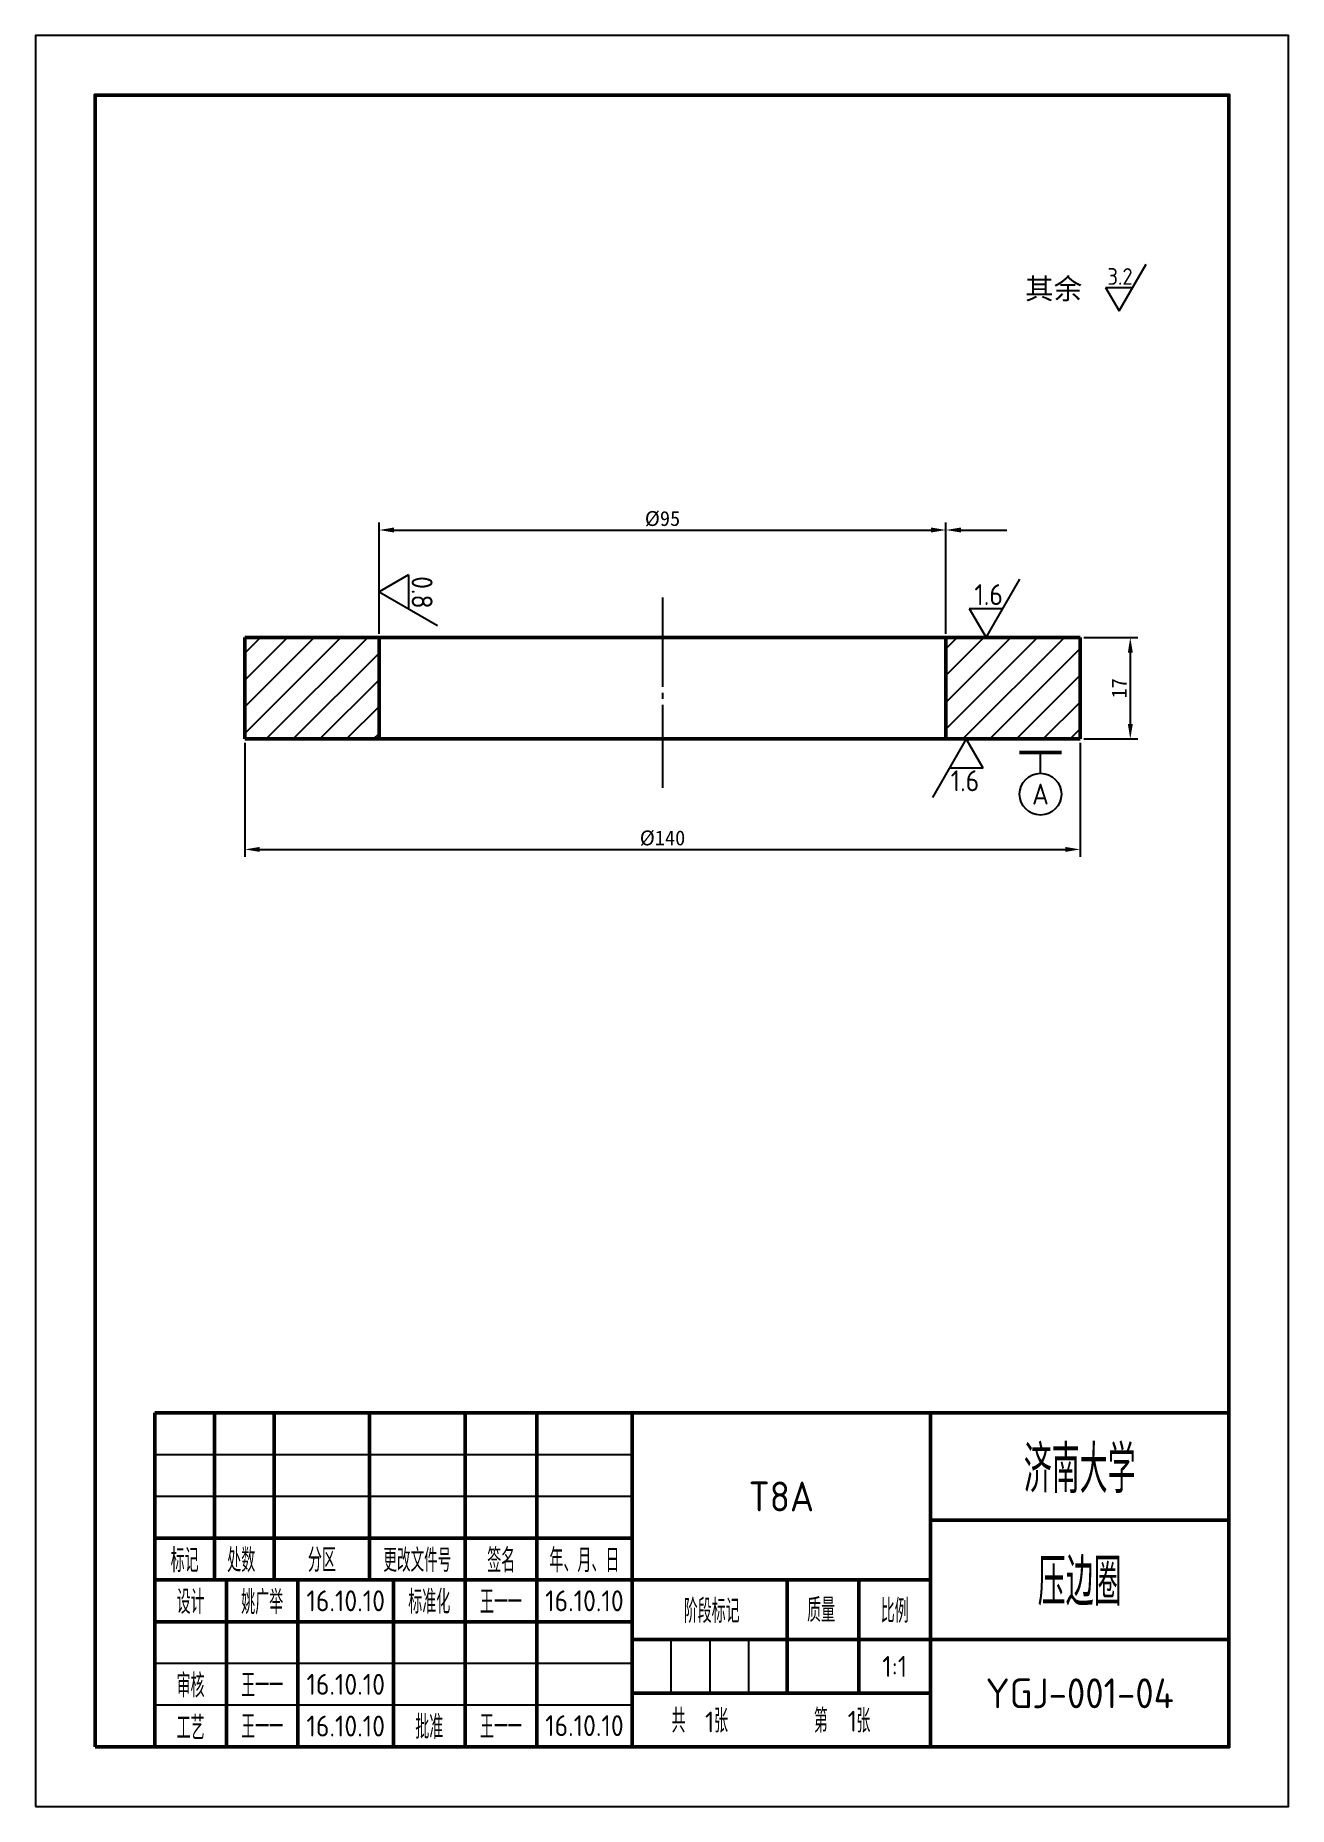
# Model space of a CAD drawing. Header units: millimetres. Extents: x 1179 to 3295, y -300 to 347.
# Drawn here: x 2150.2 to 2360.2, y 50.4 to 347.4 of the extents above; entities that cross this region are included whole.
import ezdxf
from ezdxf.enums import TextEntityAlignment as Align

# ---------------------------------------------------------------- set-up
doc = ezdxf.new("R2010")
doc.units = ezdxf.units.MM
doc.linetypes.add('点画线', pattern=[18, 15, -1, 1, -1])
for name, color, linetype in [('剖面线', 3, 'Continuous'), ('尺寸标注 @ 1', 6, 'Continuous'), ('文字', 7, 'Continuous'), ('标注', 3, 'Continuous'), ('点画线', 1, '点画线'), ('细实线', 1, 'Continuous'), ('辅助线', 4, 'Continuous')]:
    doc.layers.add(name, color=color, linetype=linetype)
doc.layers.add('粗实线', color=7, linetype='Continuous', lineweight=50)
doc.styles.add('数字直体', font='isocp.shx')
doc.styles.add('汉字长仿宋体', font='hyswlongfangsong.ttf', dxfattribs={"width": 0.67})
doc.dimstyles.new('ISO-25', dxfattribs={"dimtxt": 2.5, "dimasz": 2.5, "dimexe": 1.25, "dimexo": 0.625, "dimtad": 1, "dimdsep": 46, "dimtxsty": 'Standard', "dimcen": 2.5, "dimadec": 0, "dimazin": 0, "dimtfac": 1, "dimtmove": 0, "dimatfit": 3, "dimfxl": 1, "dimarcsym": 0})
pattern_1 = [(45, (1946.1458, -44.7692), (-2.245064, 2.245064), [])]

msp = doc.modelspace()

# ---------------------------------------------------------------- texts
at = {"layer": '文字', "insert": (2316.056, 306.66), "char_height": 3.5, "attachment_point": 1}
msp.add_mtext_dynamic_manual_height_columns('{\\fSimSun|b0|i0|c134|p2;其余}', width=15.70147, gutter_width=12.5, heights=[0], dxfattribs=at)
at = {"layer": '文字', "style": '数字直体'}
msp.add_attdef('3.2', text='3.2', height=2.8, dxfattribs=at).set_placement((2334.072, 305.557), align=Align.RIGHT)
at = {"layer": '标注', "style": '数字直体'}
msp.add_attdef('0.8', text='3.2', height=3.5, rotation=270, dxfattribs=at).set_placement((2213.248, 251.252), align=Align.RIGHT)
for p in [(2312.339, 251.857), (2308.368, 220.64)]:
    msp.add_attdef('1.6', text='3.2', height=3.5, dxfattribs=at).set_placement(p, align=Align.RIGHT)
msp.add_attdef('A', text='A', height=3.5, dxfattribs=at).set_placement((2318.627, 220.152), align=Align.MIDDLE)

# ---------------------------------------------------------------- blocks, each defined once
blk = doc.blocks.new('不装订A4(带注释性)')
at = {"layer": '粗实线'}
for p, q in [((0, 56), (-180, 56)), ((-180, 56), (-180, 0)), ((-180, 56), (-180, 28)), ((-170, 56), (-170, 28)), ((-160, 56), (-160, 28)), ((-144, 56), (-144, 28)), ((-128, 56), (-128, 0)), ((-116, 56), (-116, 0)), ((-100, 56), (-100, 0)), ((-50, 56), (-50, 0)), ((0, 0), (0, 56)), ((0, 38), (-50, 38)), ((-100, 35), (-180, 35)), ((-50, 28), (-180, 28)), ((-168, 28), (-168, 0)), ((-156, 28), (-156, 0)), ((-140, 28), (-140, 0)), ((-74, 28), (-74, 9)), ((-62, 28), (-62, 9)), ((-100, 21), (-180, 21)), ((0, 18), (-100, 18)), ((-50, 9), (-100, 9)), ((-180, 0), (0, 0))]:
    blk.add_line(p, q, dxfattribs=at)
blk.add_lwpolyline([(-190, 0), (0, 0), (0, 277), (-190, 277)], close=True, dxfattribs=at)
at = {"layer": '细实线'}
for p, q in [((-100, 49), (-180, 49)), ((-100, 42), (-180, 42)), ((-93.5, 18), (-93.5, 9)), ((-87, 18), (-87, 9)), ((-80.5, 18), (-80.5, 9)), ((-100, 14), (-180, 14)), ((-100, 7), (-180, 7))]:
    blk.add_line(p, q, dxfattribs=at)
at = {"layer": '辅助线'}
blk.add_lwpolyline([(-200, -10), (10, -10), (10, 287), (-200, 287)], close=True, dxfattribs=at)
at = {"layer": '文字', "style": '汉字长仿宋体', "width": 0.67}
for s, height, p in [('标记', 3.5, (-175, 31.5)), ('处数', 3.5, (-165.51, 31.5)), ('分区', 3.5, (-152, 31.5)), ('更改文件号', 3.4, (-136, 31.5)), ('签名', 3.5, (-121.94, 31.5)), ('年、月、日', 3.5, (-108, 31.5)), ('标准化', 3.5, (-134, 24.54)), ('设计', 3.5, (-174, 24.5)), ('阶段标记', 3.5, (-86.67, 23)), ('质量', 3.5, (-68.33, 23.13)), ('比例', 3.5, (-56, 23)), ('审核', 3.5, (-174, 10.5)), ('工艺', 3.5, (-174, 3.46)), ('批准', 3.5, (-134, 3.54))]:
    blk.add_text(s, height=height, dxfattribs=at).set_placement(p, align=Align.MIDDLE)
for s, p in [('共    张', (-93.4, 2.77)), ('第    张', (-69.55, 2.77))]:
    blk.add_text(s, height=3.5, dxfattribs=at).set_placement(p)
for tag, height, p in [('单位名称', 7, (-25, 47)), ('图名', 7, (-25, 28)), ('设计者', 3.5, (-162, 24.46)), ('标准化', 3.5, (-122, 24.46)), ('质量', 3.5, (-68, 13.5)), ('审核者', 3.5, (-162, 10.46)), ('工艺者', 3.5, (-162, 3.54)), ('批准者', 3.5, (-122, 3.54))]:
    blk.add_attdef(tag, text='', height=height, dxfattribs=at).set_placement(p, align=Align.MIDDLE)
at = {"layer": '文字', "style": '数字直体'}
for tag, height, p in [('45', 5, (-75, 42)), ('16.10.10', 3.5, (-148, 24.5)), ('16.10.10', 3.5, (-108, 24.5)), ('1:1', 3.5, (-56, 13.5)), ('16.10.10', 3.5, (-148, 10.5)), ('001', 5, (-25, 9)), ('1', 3.5, (-87.01, 4.2)), ('1', 3.5, (-63.1, 4.31)), ('16.10.10', 3.5, (-148, 3.5)), ('16.10.10', 3.5, (-108, 3.57))]:
    blk.add_attdef(tag, text='', height=height, dxfattribs=at).set_placement(p, align=Align.MIDDLE)
blk = doc.blocks.new('*D39')
at = {"layer": 'Defpoints', "color": 0, "transparency": 16777216}
for p in [(2325.29, 246.4), (2325.29, 229.4), (2333.68, 229.4)]:
    blk.add_point(p, dxfattribs=at)
at = {"layer": '标注', "color": 0, "lineweight": -2, "transparency": 16777216}
for p, q in [((2325.92, 246.4), (2334.93, 246.4)), ((2333.68, 243.9), (2333.68, 231.9)), ((2325.92, 229.4), (2334.93, 229.4))]:
    blk.add_line(p, q, dxfattribs=at)
at = {"layer": '标注', "color": 0, "transparency": 16777216}
for points in [[(2333.27, 243.9), (2334.1, 243.9), (2333.68, 246.4)], [(2333.27, 231.9), (2334.1, 231.9), (2333.68, 229.4)]]:
    blk.add_solid(points, dxfattribs=at)
at = {"layer": '标注', "color": 0, "transparency": 16777216, "insert": (2331.81, 237.9), "char_height": 2.5, "attachment_point": 5, "rotation": 90}
blk.add_mtext('17', dxfattribs=at)
blk = doc.blocks.new('*D40')
at = {"layer": 'Defpoints', "color": 0, "transparency": 16777216}
for p in [(2302.79, 264.44), (2207.79, 246.4), (2302.79, 246.4)]:
    blk.add_point(p, dxfattribs=at)
at = {"layer": '标注', "color": 0, "lineweight": -2, "transparency": 16777216}
for p, q in [((2207.79, 247.03), (2207.79, 265.69)), ((2210.29, 264.44), (2300.29, 264.44)), ((2302.79, 247.03), (2302.79, 265.69))]:
    blk.add_line(p, q, dxfattribs=at)
at = {"layer": '标注', "color": 0, "transparency": 16777216}
for points in [[(2210.29, 264.86), (2210.29, 264.03), (2207.79, 264.44)], [(2300.29, 264.86), (2300.29, 264.03), (2302.79, 264.44)]]:
    blk.add_solid(points, dxfattribs=at)
at = {"layer": '标注', "color": 0, "transparency": 16777216, "insert": (2255.29, 266.32), "char_height": 2.5, "attachment_point": 5}
blk.add_mtext('%%C95', dxfattribs=at)
blk = doc.blocks.new('*D41')
at = {"layer": 'Defpoints', "color": 0, "transparency": 16777216}
for p in [(2185.29, 229.4), (2325.29, 229.4), (2325.29, 210.88)]:
    blk.add_point(p, dxfattribs=at)
at = {"layer": '标注', "color": 0, "lineweight": -2, "transparency": 16777216}
for p, q in [((2185.29, 228.78), (2185.29, 209.63)), ((2325.29, 228.78), (2325.29, 209.63)), ((2187.79, 210.88), (2322.79, 210.88))]:
    blk.add_line(p, q, dxfattribs=at)
at = {"layer": '标注', "color": 0, "transparency": 16777216}
for points in [[(2187.79, 211.3), (2187.79, 210.47), (2185.29, 210.88)], [(2322.79, 211.3), (2322.79, 210.47), (2325.29, 210.88)]]:
    blk.add_solid(points, dxfattribs=at)
at = {"layer": '标注', "color": 0, "transparency": 16777216, "insert": (2255.29, 212.76), "char_height": 2.5, "attachment_point": 5}
blk.add_mtext('%%C140', dxfattribs=at)

# ---------------------------------------------------------------- dimensions: what is measured, and where the dimension line sits
at = {"layer": '标注'}
dim = msp.add_linear_dim(base=(2302.793, 264.443), p1=(2207.793, 246.402), p2=(2302.793, 246.402), text='%%C95', dimstyle='ISO-25', dxfattribs=at)
dim.commit()
dim.dimension.update_dxf_attribs({"geometry": '*D40', "text_midpoint": (2255.293, 264.443), "dimtype": 160})
dim = msp.add_linear_dim(base=(2333.685, 229.402), p1=(2325.293, 246.402), p2=(2325.293, 229.402), angle=90, dimstyle='ISO-25', dxfattribs=at)
dim.commit()
dim.dimension.update_dxf_attribs({"geometry": '*D39', "text_midpoint": (2331.81, 237.902)})
dim = msp.add_linear_dim(base=(2325.293, 210.882), p1=(2185.293, 229.402), p2=(2325.293, 229.402), text='%%C140', dimstyle='ISO-25', dxfattribs=at)
dim.commit()
dim.dimension.update_dxf_attribs({"geometry": '*D41', "text_midpoint": (2255.293, 212.757)})

# ---------------------------------------------------------------- hatches: boundary and pattern name
at = {"layer": '剖面线'}
h = msp.add_hatch(dxfattribs=at)
h.set_pattern_fill('ANSI31', color=256)
h.set_pattern_definition(pattern_1)
h.paths.add_polyline_path([(2185.293, 246.402), (2185.293, 229.402), (2207.793, 229.402), (2207.793, 246.402)])
h = msp.add_hatch(dxfattribs=at)
h.set_pattern_fill('ANSI31', color=256)
h.set_pattern_definition(pattern_1)
h.paths.add_polyline_path([(2325.293, 246.402), (2325.293, 229.402), (2302.793, 229.402), (2302.793, 246.402)])

# ---------------------------------------------------------------- linework, layer by layer
at = {"layer": '文字'}
for p, q in [((2331.809, 301.193), (2336.336, 309.033)), ((2329.546, 305.113), (2334.072, 305.113)), ((2329.546, 305.113), (2331.809, 301.193))]:
    msp.add_line(p, q, dxfattribs=at)
at = {"layer": '标注'}
for p, q in [((2212.693, 256.911), (2207.793, 254.082)), ((2212.693, 256.911), (2212.693, 251.252)), ((2309.51, 246.402), (2315.168, 256.202)), ((2207.793, 254.082), (2217.593, 248.423)), ((2306.681, 251.302), (2312.339, 251.302)), ((2306.681, 251.302), (2309.51, 246.402)), ((2306.175, 229.402), (2300.517, 219.602)), ((2309.004, 224.502), (2306.175, 229.402)), ((2318.627, 223.652), (2318.627, 227.152)), ((2309.004, 224.502), (2303.346, 224.502))]:
    msp.add_line(p, q, dxfattribs=at)
at = {"layer": '标注', "linetype": 'ByBlock', "lineweight": -2}
msp.add_lwpolyline([(2305.293, 264.443), (2312.991, 264.443)], dxfattribs=at)
at = {"layer": '标注'}
msp.add_circle((2318.627, 220.152), 3.5, dxfattribs=at)
msp.add_solid([(2305.293, 264.026), (2302.793, 264.443), (2305.293, 264.86)], dxfattribs=at)
at = {"layer": '点画线'}
msp.add_line((2255.293, 253.14), (2255.293, 221.229), dxfattribs=at)
at = {"layer": '粗实线'}
for p, q in [((2185.293, 229.402), (2185.293, 246.402)), ((2255.293, 246.402), (2185.293, 246.402)), ((2207.793, 229.402), (2207.793, 246.402)), ((2255.293, 246.402), (2325.293, 246.402)), ((2302.793, 229.402), (2302.793, 246.402)), ((2325.293, 229.402), (2325.293, 246.402)), ((2255.293, 229.402), (2185.293, 229.402)), ((2255.293, 229.402), (2325.293, 229.402)), ((2315.127, 227.152), (2322.127, 227.152))]:
    msp.add_line(p, q, dxfattribs=at)

# ---------------------------------------------------------------- block references
at = {"layer": '尺寸标注 @ 1'}
ref = msp.add_blockref('不装订A4(带注释性)', (2350.202, 60.379), dxfattribs=at)
ref.add_attrib('工艺者', '王一一', dxfattribs={"layer": '文字', "height": 3.5, "style": '汉字长仿宋体', "width": 0.67}).set_placement((2188.202, 63.915), align=Align.MIDDLE)
ref.add_attrib('审核者', '王一一', dxfattribs={"layer": '文字', "height": 3.5, "style": '汉字长仿宋体', "width": 0.67}).set_placement((2188.202, 70.843), align=Align.MIDDLE)
ref.add_attrib('设计者', '姚广举', dxfattribs={"layer": '文字', "height": 3.5, "style": '汉字长仿宋体', "width": 0.67}).set_placement((2188.202, 84.843), align=Align.MIDDLE)
ref.add_attrib('16.10.10', '16.10.10', dxfattribs={"layer": '文字', "height": 3.5, "style": '数字直体'}).set_placement((2202.202, 84.879), align=Align.MIDDLE)
ref.add_attrib('批准者', '王一一', dxfattribs={"layer": '文字', "height": 3.5, "style": '汉字长仿宋体', "width": 0.67}).set_placement((2228.202, 63.915), align=Align.MIDDLE)
ref.add_attrib('标准化', '王一一', dxfattribs={"layer": '文字', "height": 3.5, "style": '汉字长仿宋体', "width": 0.67}).set_placement((2228.202, 84.843), align=Align.MIDDLE)
ref.add_attrib('1:1', '1:1', dxfattribs={"layer": '文字', "height": 3.5, "style": '数字直体'}).set_placement((2294.202, 73.879), align=Align.MIDDLE)
ref.add_attrib('1', '1', dxfattribs={"layer": '文字', "height": 3.5, "style": '数字直体'}).set_placement((2263.196, 64.579), align=Align.MIDDLE)
ref.add_attrib('1', '1', dxfattribs={"layer": '文字', "height": 3.5, "style": '数字直体'}).set_placement((2287.101, 64.689), align=Align.MIDDLE)
ref.add_attrib('16.10.10', '16.10.10', dxfattribs={"layer": '文字', "height": 3.5, "style": '数字直体'}).set_placement((2202.202, 70.879), align=Align.MIDDLE)
ref.add_attrib('16.10.10', '16.10.10', dxfattribs={"layer": '文字', "height": 3.5, "style": '数字直体'}).set_placement((2202.202, 63.879), align=Align.MIDDLE)
ref.add_attrib('16.10.10', '16.10.10', dxfattribs={"layer": '文字', "height": 3.5, "style": '数字直体'}).set_placement((2242.202, 84.879), align=Align.MIDDLE)
ref.add_attrib('16.10.10', '16.10.10', dxfattribs={"layer": '文字', "height": 3.5, "style": '数字直体'}).set_placement((2242.202, 63.951), align=Align.MIDDLE)
ref.add_attrib('单位名称', '济南大学', dxfattribs={"layer": '文字', "height": 7, "style": '汉字长仿宋体', "width": 0.67}).set_placement((2325.202, 107.379), align=Align.MIDDLE)
ref.add_attrib('图名', '压边圈', dxfattribs={"layer": '文字', "height": 7, "style": '汉字长仿宋体', "width": 0.67}).set_placement((2325.202, 88.379), align=Align.MIDDLE)
ref.add_attrib('001', 'YGJ-001-04', dxfattribs={"layer": '文字', "height": 5, "style": '数字直体'}).set_placement((2325.202, 69.379), align=Align.MIDDLE)
ref.add_attrib('45', 'T8A', dxfattribs={"layer": '文字', "height": 5, "style": '数字直体'}).set_placement((2275.202, 102.379), align=Align.MIDDLE)

msp.set_redraw_order([(e.dxf.handle, doc.entitydb.next_handle()) for e in msp.query("TEXT MTEXT ATTDEF DIMENSION ARC_DIMENSION")])  # texts and dimensions are drawn at this point

doc.saveas('drawing.dxf')
